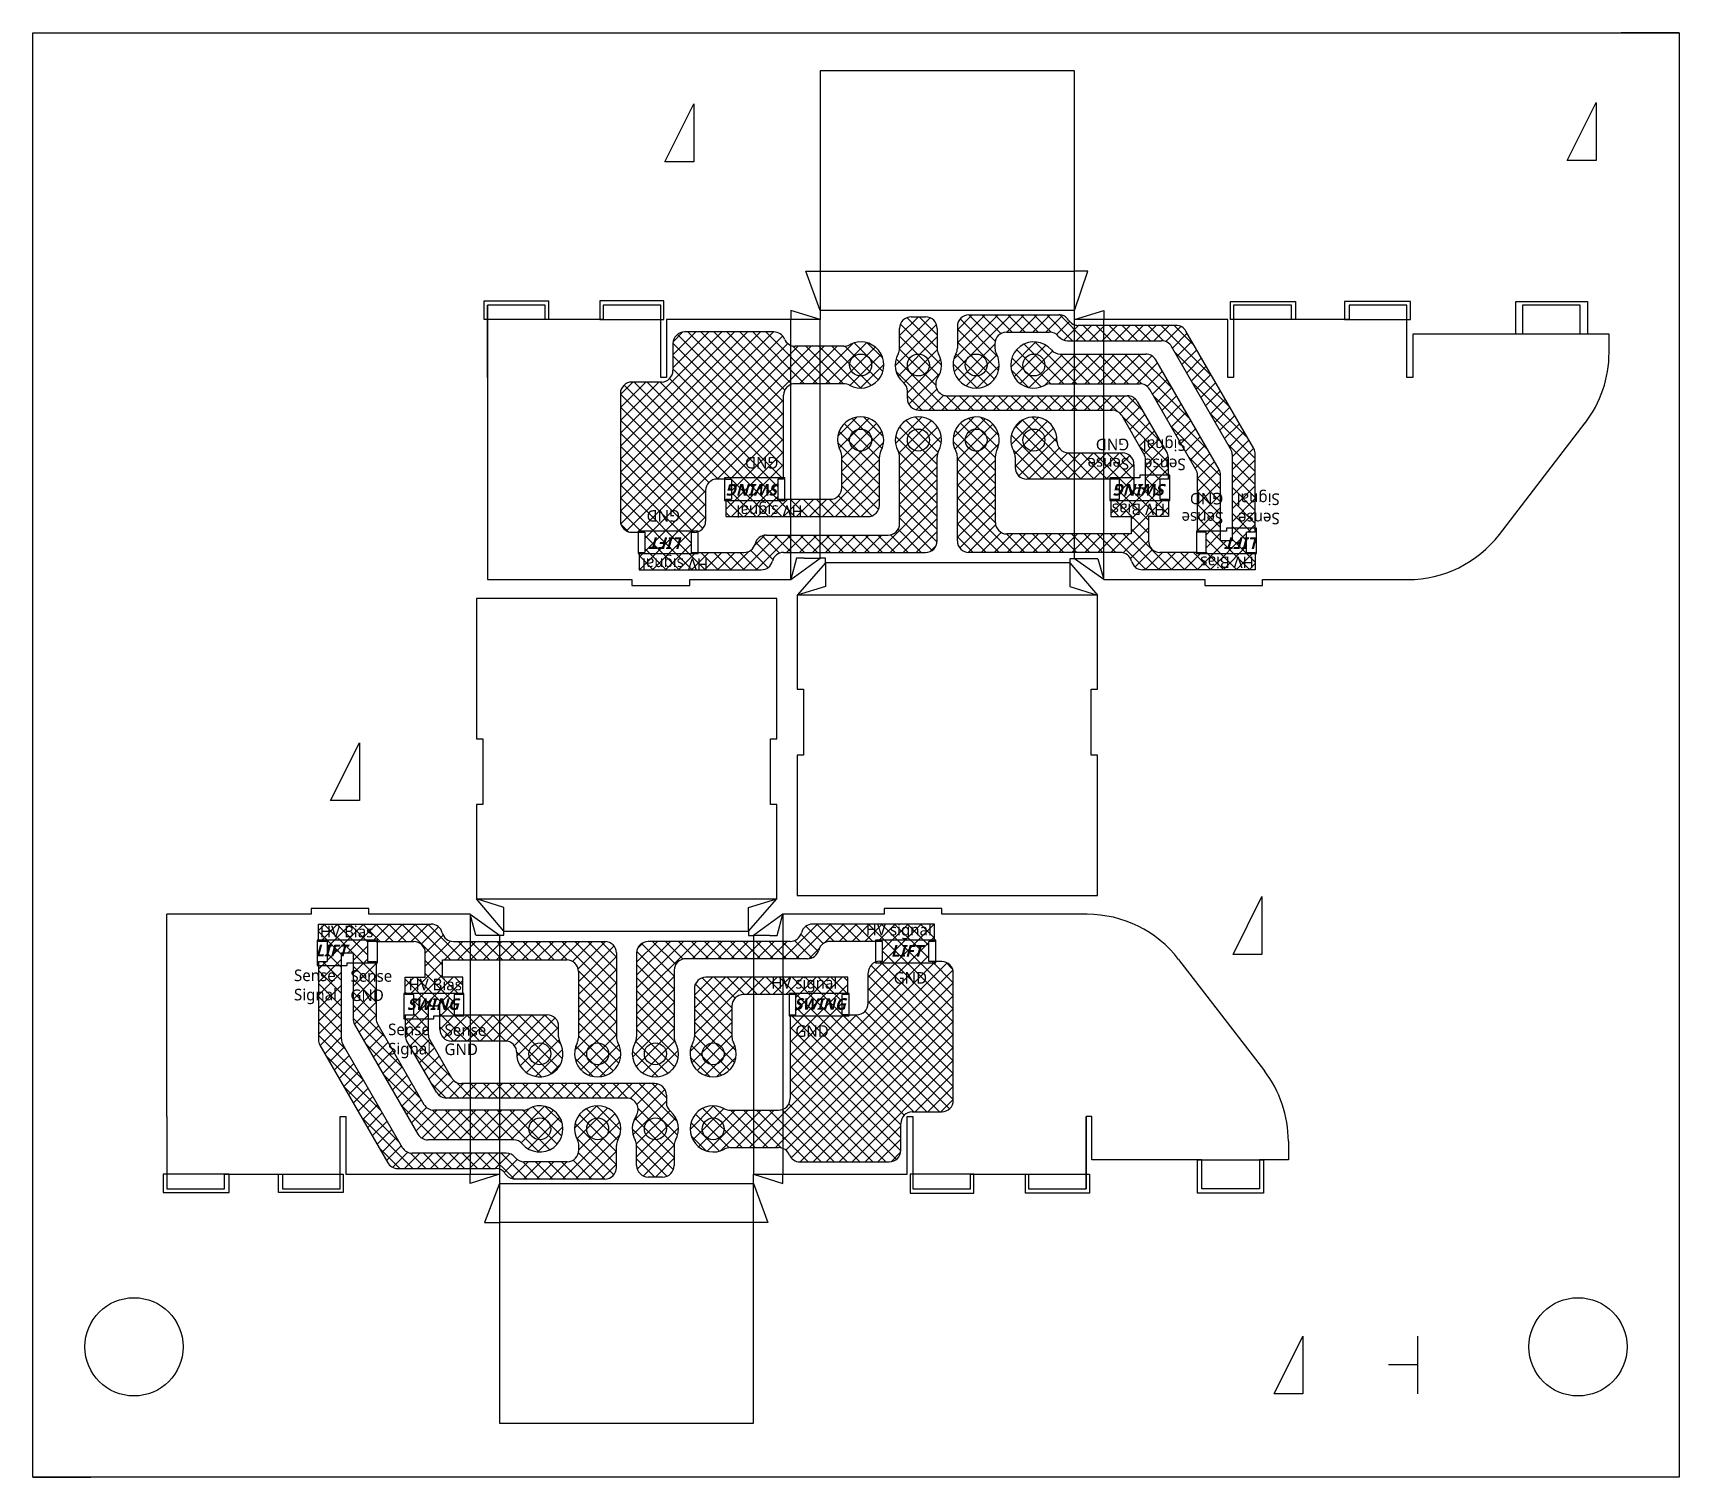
# Model space of a CAD drawing. Header units: millimetres. Extents: x 5.3 to 33.8, y 19.4 to 44.4.
import ezdxf

# ---------------------------------------------------------------- set-up
doc = ezdxf.new("R2010")
doc.units = ezdxf.units.MM
for name, color, linetype in [('Copper', 40, 'Continuous'), ('Copper_visual', 40, 'Continuous'), ('FR4', 50, 'Continuous'), ('FR4_Raster', 60, 'Continuous'), ('Labels', 20, 'Continuous'), ('Markers', 134, 'Continuous'), ('Outline', 74, 'Continuous'), ('Release', 10, 'Continuous')]:
    doc.layers.add(name, color=color, linetype=linetype)
doc.layers.get('0').off()

msp = doc.modelspace()

# ---------------------------------------------------------------- texts
at = {"layer": 'Labels', "char_height": 0.2, "attachment_point": 1, "rotation": 180}
for s, width, heights, insert in [('{\\fSegoe UI|b0|i0|c0|p34;Sense\\PGND}', 1.18386, [0.762], (24.314, 36.878)), ('{\\fSegoe UI|b0|i0|c0|p34;Sense\\PSignal}', 1.18386, [0.762], (25.292, 36.867)), ('{\\fSegoe UI|b0|i0|c0|p34;GND}', 1.30385, [0.454], (18.241, 36.895)), ('{\\fSegoe UI|b1|i1|c0|p34;SWING}', 1.30385, [0.454], (18.265, 36.427)), ('{\\fSegoe UI|b1|i1|c0|p34;SWING}', 1.30385, [0.454], (24.963, 36.428)), ('{\\fSegoe UI|b0|i0|c0|p34;Sense\\PSignal}', 1.18386, [0.762], (26.92, 35.93)), ('{\\fSegoe UI|b0|i0|c0|p34;HV signal}', 1.30385, [0.454], (18.659, 36.059)), ('{\\fSegoe UI|b0|i0|c0|p34;HV Bias}', 1.30385, [0.454], (24.938, 36.089)), ('{\\fSegoe UI|b0|i0|c0|p34;Sense\\PGND}', 1.18386, [0.762], (25.943, 35.941)), ('{\\fSegoe UI|b0|i0|c0|p34;GND}', 1.30385, [0.454], (16.537, 35.975)), ('{\\fSegoe UI|b1|i1|c0|p34;LIFT}', 1.30385, [0.454], (16.587, 35.505)), ('{\\fSegoe UI|b1|i1|c0|p34;LIFT}', 1.30385, [0.454], (26.549, 35.502)), ('{\\fSegoe UI|b0|i0|c0|p34;HV signal}', 1.30385, [0.454], (17.022, 35.14)), ('{\\fSegoe UI|b0|i0|c0|p34;HV Bias}', 1.30385, [0.454], (26.47, 35.172))]:
    msp.add_mtext_dynamic_manual_height_columns(s, width=width, gutter_width=5, heights=heights, dxfattribs=dict(at, insert=insert))
at = {"layer": 'Labels', "char_height": 0.2, "attachment_point": 1}
for s, width, heights, insert in [('{\\fSegoe UI|b0|i0|c0|p34;HV Bias}', 1.30385, [0.454], (10.304, 28.98)), ('{\\fSegoe UI|b0|i0|c0|p34;HV signal}', 1.30385, [0.454], (19.753, 29.012)), ('{\\fSegoe UI|b1|i1|c0|p34;LIFT}', 1.30385, [0.454], (10.226, 28.651)), ('{\\fSegoe UI|b1|i1|c0|p34;LIFT}', 1.30385, [0.454], (20.188, 28.647)), ('{\\fSegoe UI|b0|i0|c0|p34;Sense\\PSignal}', 1.18386, [0.762], (9.854, 28.222)), ('{\\fSegoe UI|b0|i0|c0|p34;Sense\\PGND}', 1.18386, [0.762], (10.831, 28.211)), ('{\\fSegoe UI|b0|i0|c0|p34;HV Bias}', 1.30385, [0.454], (11.837, 28.063)), ('{\\fSegoe UI|b0|i0|c0|p34;HV signal}', 1.30385, [0.454], (18.116, 28.093)), ('{\\fSegoe UI|b0|i0|c0|p34;GND}', 1.30385, [0.454], (20.237, 28.177)), ('{\\fSegoe UI|b1|i1|c0|p34;SWING}', 1.30385, [0.454], (11.811, 27.724)), ('{\\fSegoe UI|b1|i1|c0|p34;SWING}', 1.30385, [0.454], (18.51, 27.726)), ('{\\fSegoe UI|b0|i0|c0|p34;Sense\\PSignal}', 1.18386, [0.762], (11.483, 27.286)), ('{\\fSegoe UI|b0|i0|c0|p34;Sense\\PGND}', 1.18386, [0.762], (12.46, 27.275)), ('{\\fSegoe UI|b0|i0|c0|p34;GND}', 1.30385, [0.454], (18.534, 27.258))]:
    msp.add_mtext_dynamic_manual_height_columns(s, width=width, gutter_width=5, heights=heights, dxfattribs=dict(at, insert=insert))

# ---------------------------------------------------------------- blocks, each defined once
blk = doc.blocks.new('*U1')
blk.add_circle((0, 0), 0.175)
blk = doc.blocks.new('*U2')
at = {"color": 0, "linetype": 'ByBlock', "lineweight": -2, "transparency": 16777216}
for p in [(0, 0), (1, 0), (2, 0), (3, 0), (0, -1.3), (1, -1.3), (2, -1.3), (3, -1.3)]:
    blk.add_blockref('*U1', p, dxfattribs=at)
blk = doc.blocks.new('*U38')
blk.add_circle((0, 0), 0.175)
blk = doc.blocks.new('*U39')
at = {"color": 0, "linetype": 'ByBlock', "lineweight": -2, "transparency": 16777216}
for p in [(0, 0), (1, 0), (2, 0), (3, 0), (0, -1.3), (1, -1.3), (2, -1.3), (3, -1.3)]:
    blk.add_blockref('*U38', p, dxfattribs=at)

# ---------------------------------------------------------------- hatches: boundary and pattern name
at = {"layer": 'Copper_visual'}
h = msp.add_hatch(dxfattribs=at)
h.set_pattern_fill('ANSI37', color=256, scale=0.05, angle=180)
h.set_pattern_definition([(225, (39.75326, 64.22308), (0.1122532, -0.1122532), []), (315, (39.75326, 64.22308), (0.1122532, 0.1122532), [])])
h.paths.add_polyline_path([(25.897, 35.643), (25.897, 35.793), (25.897, 36.193), (25.897, 36.779, 0.131652), (25.87, 36.879), (24.774, 38.778, 0.267949), (24.601, 38.878), (23.12, 38.878, -0.219217), (22.968, 38.948, 2.106313), (22.857, 38.338, -0.127017), (22.954, 38.363), (24.498, 38.363, -0.267949), (24.672, 38.263), (25.47, 36.879, -0.131652), (25.497, 36.779), (25.497, 36.193), (25.497, 35.793), (25.647, 35.793), (25.647, 35.443), (25.497, 35.443), (24.847, 35.443, -0.414214), (24.647, 35.643), (24.647, 36.063), (24.997, 36.063), (24.997, 36.363), (24.847, 36.363), (24.847, 36.713), (24.997, 36.713), (24.997, 37.059, 0.131652), (24.97, 37.159), (24.453, 38.055, 0.267949), (24.28, 38.155), (21.163, 38.155, -0.59927), (20.996, 38.466, 0.280555), (21.014, 38.882, -0.127017), (20.989, 38.978), (20.989, 39.321, 0.414214), (20.789, 39.521), (20.539, 39.521, 0.414214), (20.339, 39.321), (20.339, 38.978, -0.127017), (20.314, 38.882, 0.35615), (20.404, 38.384, -0.219217), (20.474, 38.232), (20.474, 38.105, 0.414214), (20.674, 37.905), (24.018, 37.905, -0.267949), (24.191, 37.805), (24.57, 37.149, -0.131652), (24.596, 37.049), (24.596, 36.562), (24.396, 36.562), (24.396, 36.967, 0.414214), (24.196, 37.167), (23.263, 37.167, -0.424322), (23.063, 37.374, 1.314179), (22.314, 37.194, -0.127017), (22.339, 37.097), (22.339, 36.913, 0.414214), (22.539, 36.713), (24.147, 36.713), (24.147, 36.363), (23.997, 36.363), (23.997, 36.063), (24.347, 36.063), (24.347, 35.763), (22.197, 35.763, -0.414214), (21.997, 35.963), (21.997, 37.114, -0.119242), (22.019, 37.205, 1.66683), (21.314, 37.194, -0.127017), (21.339, 37.097), (21.339, 35.643, 0.414214), (21.539, 35.443), (24.16, 35.443, -0.341999), (24.354, 35.293, 0.341999), (24.547, 35.143), (26.497, 35.143), (26.497, 35.443), (26.347, 35.443), (26.347, 35.793), (26.497, 35.793), (26.497, 36.193), (26.497, 37.141, 0.131652), (26.47, 37.241), (25.297, 39.273, 0.267949), (25.124, 39.373), (23.432, 39.373, -0.255176), (23.263, 39.465, 0.255176), (23.095, 39.557), (21.539, 39.557, 0.414214), (21.339, 39.357), (21.339, 38.978, -0.127017), (21.314, 38.882, 1.69614), (22.014, 38.882, -0.127017), (21.989, 38.978), (21.989, 39.057, -0.414214), (22.189, 39.257), (22.936, 39.257, -0.226183), (23.092, 39.182, 0.226183), (23.247, 39.108), (24.874, 39.108, -0.267949), (25.047, 39.008), (26.07, 37.236, -0.131652), (26.097, 37.136), (26.097, 35.793), (26.097, 35.643)])
h.paths.add_polyline_path([(20.339, 35.943, -0.414214), (20.139, 35.743), (18.03, 35.743, 0.341999), (17.836, 35.593, -0.341999), (17.643, 35.443), (16.83, 35.443), (16.73, 35.443), (16.73, 35.787), (16.78, 35.787, 0.414214), (16.98, 35.987), (16.98, 36.513, -0.414214), (17.18, 36.713), (17.33, 36.713), (17.43, 36.713), (17.43, 36.363), (17.33, 36.363), (17.33, 36.063), (19.789, 36.063, 0.414214), (19.989, 36.263), (19.989, 37.097, -0.127017), (20.014, 37.194, 1.69614), (19.314, 37.194, -0.127017), (19.339, 37.097), (19.339, 36.563, -0.414214), (19.139, 36.363), (18.33, 36.363), (18.23, 36.363), (18.23, 36.713), (18.33, 36.713), (18.33, 38.163, -0.414214), (18.53, 38.363), (19.373, 38.363, -0.127017), (19.47, 38.338, 1.69614), (19.47, 39.038, -0.127017), (19.373, 39.013), (18.53, 39.013, -0.30259), (18.345, 39.136, 0.30259), (18.161, 39.259), (16.615, 39.259, 0.414214), (16.415, 39.059), (16.415, 38.593, -0.414214), (16.215, 38.393), (15.705, 38.393, 0.414214), (15.505, 38.193), (15.505, 35.992, 0.414214), (15.705, 35.792), (15.93, 35.792), (15.93, 35.443), (15.83, 35.443), (15.83, 35.143), (17.943, 35.143, 0.341999), (18.136, 35.293, -0.341999), (18.33, 35.443), (20.789, 35.443, 0.414214), (20.989, 35.643), (20.989, 37.097, -0.127017), (21.014, 37.194, 1.69614), (20.314, 37.194, -0.127017), (20.339, 37.097)])
h = msp.add_hatch(dxfattribs=at)
h.set_pattern_fill('ANSI37', color=256, scale=0.05)
h.set_pattern_definition([(45, (-2.9789, -0.07079), (-0.1122532, 0.1122532), []), (135, (-2.9789, -0.07079), (-0.1122532, -0.1122532), [])])
h.paths.add_polyline_path([(10.877, 28.509), (10.877, 28.359), (10.877, 27.959), (10.877, 27.373, 0.131652), (10.904, 27.273), (12, 25.374, 0.267949), (12.173, 25.274), (13.655, 25.274, -0.219217), (13.807, 25.204, 2.106313), (13.917, 25.814, -0.127017), (13.82, 25.789), (12.276, 25.789, -0.267949), (12.103, 25.889), (11.304, 27.273, -0.131652), (11.277, 27.373), (11.277, 27.959), (11.277, 28.359), (11.127, 28.359), (11.127, 28.709), (11.277, 28.709), (11.927, 28.709, -0.414214), (12.127, 28.509), (12.127, 28.089), (11.777, 28.089), (11.777, 27.789), (11.927, 27.789), (11.927, 27.439), (11.777, 27.439), (11.777, 27.093, 0.131652), (11.804, 26.993), (12.321, 26.098, 0.267949), (12.494, 25.998), (15.612, 25.998, -0.59927), (15.778, 25.687, 0.280555), (15.761, 25.271, -0.127017), (15.786, 25.174), (15.786, 24.831, 0.414214), (15.986, 24.631), (16.236, 24.631, 0.414214), (16.436, 24.831), (16.436, 25.174, -0.127017), (16.461, 25.271, 0.35615), (16.371, 25.768, -0.219217), (16.301, 25.92), (16.301, 26.048, 0.414214), (16.101, 26.248), (12.757, 26.248, -0.267949), (12.583, 26.348), (12.205, 27.003, -0.131652), (12.178, 27.103), (12.178, 27.591), (12.378, 27.591), (12.378, 27.185, 0.414214), (12.578, 26.985), (13.511, 26.985, -0.424322), (13.711, 26.778, 1.314179), (14.461, 26.958, -0.127017), (14.436, 27.055), (14.436, 27.239, 0.414214), (14.236, 27.439), (12.627, 27.439), (12.627, 27.789), (12.777, 27.789), (12.777, 28.089), (12.427, 28.089), (12.427, 28.389), (14.577, 28.389, -0.414214), (14.777, 28.189), (14.777, 27.039, -0.119242), (14.755, 26.947, 1.66683), (15.461, 26.958, -0.127017), (15.436, 27.055), (15.436, 28.509, 0.414214), (15.236, 28.709), (12.614, 28.709, -0.341999), (12.421, 28.859, 0.341999), (12.227, 29.009), (10.277, 29.009), (10.277, 28.709), (10.427, 28.709), (10.427, 28.359), (10.277, 28.359), (10.277, 27.959), (10.277, 27.011, 0.131652), (10.304, 26.911), (11.477, 24.879, 0.267949), (11.65, 24.779), (13.343, 24.779, -0.255176), (13.511, 24.688, 0.255176), (13.679, 24.596), (15.236, 24.596, 0.414214), (15.436, 24.796), (15.436, 25.174, -0.127017), (15.461, 25.271, 1.69614), (14.761, 25.271, -0.127017), (14.786, 25.174), (14.786, 25.096, -0.414214), (14.586, 24.896), (13.838, 24.896, -0.226183), (13.683, 24.97, 0.226183), (13.527, 25.044), (11.9, 25.044, -0.267949), (11.727, 25.144), (10.704, 26.916, -0.131652), (10.677, 27.016), (10.677, 28.359), (10.677, 28.509)])
h.paths.add_polyline_path([(16.436, 28.209, -0.414214), (16.636, 28.409), (18.744, 28.409, 0.341999), (18.938, 28.559, -0.341999), (19.132, 28.709), (19.944, 28.709), (20.044, 28.709), (20.044, 28.365), (19.994, 28.365, 0.414214), (19.794, 28.165), (19.794, 27.639, -0.414214), (19.594, 27.439), (19.444, 27.439), (19.344, 27.439), (19.344, 27.789), (19.444, 27.789), (19.444, 28.089), (16.986, 28.089, 0.414214), (16.786, 27.889), (16.786, 27.055, -0.127017), (16.761, 26.958, 1.69614), (17.461, 26.958, -0.127017), (17.436, 27.055), (17.436, 27.589, -0.414214), (17.636, 27.789), (18.444, 27.789), (18.544, 27.789), (18.544, 27.439), (18.444, 27.439), (18.444, 25.989, -0.414214), (18.244, 25.789), (17.401, 25.789, -0.127017), (17.304, 25.814, 1.69614), (17.304, 25.114, -0.127017), (17.401, 25.139), (18.244, 25.139, -0.30259), (18.429, 25.016, 0.30259), (18.614, 24.893), (20.159, 24.893, 0.414214), (20.359, 25.093), (20.359, 25.559, -0.414214), (20.559, 25.759), (21.069, 25.759, 0.414214), (21.269, 25.959), (21.269, 28.16, 0.414214), (21.069, 28.36), (20.844, 28.36), (20.844, 28.709), (20.944, 28.709), (20.944, 29.009), (18.832, 29.009, 0.341999), (18.638, 28.859, -0.341999), (18.444, 28.709), (15.986, 28.709, 0.414214), (15.786, 28.509), (15.786, 27.055, -0.127017), (15.761, 26.958, 1.69614), (16.461, 26.958, -0.127017), (16.436, 27.055)])

# ---------------------------------------------------------------- linework, layer by layer
at = {"layer": 'Copper'}
for p, q in [((33.834, 44.436), (32.834, 44.436)), ((33.834, 44.436), (33.834, 43.436)), ((20.539, 39.521), (20.789, 39.521)), ((21.339, 39.357), (21.339, 38.978)), ((21.539, 39.557), (23.095, 39.557)), ((25.124, 39.373), (23.432, 39.373)), ((16.415, 39.059), (16.415, 38.593)), ((18.161, 39.259), (16.615, 39.259)), ((20.339, 38.978), (20.339, 39.321)), ((20.989, 39.321), (20.989, 38.978)), ((21.989, 39.057), (21.989, 38.978)), ((22.189, 39.257), (22.936, 39.257)), ((23.247, 39.108), (24.874, 39.108)), ((26.47, 37.241), (25.297, 39.273)), ((19.373, 39.013), (18.53, 39.013)), ((23.12, 38.878), (24.601, 38.878)), ((25.87, 36.879), (24.774, 38.778)), ((26.07, 37.236), (25.047, 39.008)), ((15.505, 38.193), (15.505, 35.992)), ((16.215, 38.393), (15.705, 38.393)), ((19.373, 38.363), (18.53, 38.363)), ((20.474, 38.105), (20.474, 38.232)), ((22.954, 38.363), (24.498, 38.363)), ((25.47, 36.879), (24.672, 38.263)), ((18.33, 36.713), (18.33, 38.163)), ((21.163, 38.155), (24.28, 38.155)), ((24.453, 38.055), (24.97, 37.159)), ((20.674, 37.905), (24.018, 37.905)), ((24.57, 37.149), (24.191, 37.805)), ((19.339, 36.563), (19.339, 37.097)), ((19.989, 36.263), (19.989, 37.097)), ((20.339, 35.943), (20.339, 37.097)), ((20.989, 35.643), (20.989, 37.097)), ((21.339, 35.643), (21.339, 37.097)), ((21.997, 35.963), (21.997, 37.114)), ((22.339, 37.097), (22.339, 36.913)), ((23.263, 37.167), (24.196, 37.167)), ((24.997, 36.713), (24.997, 37.059)), ((26.097, 37.136), (26.097, 35.793)), ((26.497, 36.193), (26.497, 37.141)), ((24.396, 36.967), (24.396, 36.562)), ((24.596, 36.562), (24.596, 37.049)), ((25.497, 36.193), (25.497, 36.779)), ((25.897, 36.193), (25.897, 36.779)), ((16.98, 36.513), (16.98, 35.987)), ((17.33, 36.713), (17.18, 36.713)), ((17.33, 36.713), (17.43, 36.713)), ((17.43, 36.713), (17.43, 36.363)), ((18.33, 36.713), (18.23, 36.713)), ((18.23, 36.713), (18.23, 36.363)), ((24.147, 36.363), (24.147, 36.713)), ((24.396, 36.562), (24.596, 36.562)), ((24.847, 36.713), (24.847, 36.363)), ((17.33, 36.363), (17.33, 36.063)), ((18.33, 36.363), (19.139, 36.363)), ((23.997, 36.363), (23.997, 36.063)), ((24.997, 36.363), (24.997, 36.063)), ((17.33, 36.063), (19.789, 36.063)), ((23.997, 36.063), (24.347, 36.063)), ((24.347, 36.063), (24.347, 35.763)), ((24.997, 36.063), (24.647, 36.063)), ((24.647, 36.063), (24.647, 35.643)), ((25.497, 35.793), (25.497, 36.193)), ((25.897, 35.793), (25.897, 36.193)), ((26.497, 35.793), (26.497, 36.193)), ((15.705, 35.792), (15.93, 35.792)), ((15.93, 35.792), (15.93, 35.443)), ((16.78, 35.787), (16.73, 35.787)), ((16.73, 35.787), (16.73, 35.443)), ((18.03, 35.743), (20.139, 35.743)), ((24.347, 35.763), (22.197, 35.763)), ((25.647, 35.443), (25.647, 35.793)), ((25.897, 35.643), (25.897, 35.793)), ((26.097, 35.643), (25.897, 35.643)), ((26.097, 35.793), (26.097, 35.643)), ((26.347, 35.443), (26.347, 35.793)), ((15.83, 35.443), (15.83, 35.143)), ((16.83, 35.443), (17.643, 35.443)), ((18.33, 35.443), (20.789, 35.443)), ((24.16, 35.443), (21.539, 35.443)), ((25.497, 35.443), (24.847, 35.443)), ((26.497, 35.443), (26.497, 35.143)), ((15.83, 35.143), (17.943, 35.143)), ((26.497, 35.143), (24.547, 35.143)), ((10.277, 28.709), (10.277, 29.009)), ((10.277, 29.009), (12.227, 29.009)), ((20.944, 29.009), (18.832, 29.009)), ((20.944, 28.709), (20.944, 29.009)), ((10.427, 28.709), (10.427, 28.359)), ((10.677, 28.359), (10.677, 28.509)), ((10.677, 28.509), (10.877, 28.509)), ((10.877, 28.509), (10.877, 28.359)), ((11.127, 28.709), (11.127, 28.359)), ((11.277, 28.709), (11.927, 28.709)), ((12.127, 28.089), (12.127, 28.509)), ((12.614, 28.709), (15.236, 28.709)), ((15.436, 28.509), (15.436, 27.055)), ((15.786, 28.509), (15.786, 27.055)), ((18.444, 28.709), (15.986, 28.709)), ((19.944, 28.709), (19.132, 28.709)), ((20.044, 28.365), (20.044, 28.709)), ((20.844, 28.36), (20.844, 28.709)), ((10.277, 28.359), (10.277, 27.959)), ((10.677, 27.016), (10.677, 28.359)), ((10.877, 28.359), (10.877, 27.959)), ((11.277, 28.359), (11.277, 27.959)), ((12.427, 28.089), (12.427, 28.389)), ((12.427, 28.389), (14.577, 28.389)), ((18.744, 28.409), (16.636, 28.409)), ((19.994, 28.365), (20.044, 28.365)), ((21.069, 28.36), (20.844, 28.36)), ((10.277, 27.959), (10.277, 27.011)), ((10.877, 27.959), (10.877, 27.373)), ((11.277, 27.959), (11.277, 27.373)), ((11.777, 27.789), (11.777, 28.089)), ((11.777, 28.089), (12.127, 28.089)), ((12.777, 28.089), (12.427, 28.089)), ((12.777, 27.789), (12.777, 28.089)), ((14.777, 28.189), (14.777, 27.039)), ((16.436, 28.209), (16.436, 27.055)), ((19.444, 28.089), (16.986, 28.089)), ((19.444, 27.789), (19.444, 28.089)), ((19.794, 27.639), (19.794, 28.165)), ((21.269, 25.959), (21.269, 28.16)), ((11.927, 27.439), (11.927, 27.789)), ((12.627, 27.789), (12.627, 27.439)), ((16.786, 27.889), (16.786, 27.055)), ((18.444, 27.789), (17.636, 27.789)), ((18.544, 27.439), (18.544, 27.789)), ((19.344, 27.439), (19.344, 27.789)), ((11.777, 27.439), (11.777, 27.093)), ((12.378, 27.591), (12.178, 27.591)), ((12.178, 27.591), (12.178, 27.103)), ((12.378, 27.185), (12.378, 27.591)), ((17.436, 27.589), (17.436, 27.055)), ((18.444, 27.439), (18.444, 25.989)), ((18.444, 27.439), (18.544, 27.439)), ((19.444, 27.439), (19.344, 27.439)), ((19.444, 27.439), (19.594, 27.439)), ((10.904, 27.273), (12, 25.374)), ((11.304, 27.273), (12.103, 25.889)), ((14.436, 27.055), (14.436, 27.239)), ((10.304, 26.911), (11.477, 24.879)), ((10.704, 26.916), (11.727, 25.144)), ((12.321, 26.098), (11.804, 26.993)), ((12.205, 27.003), (12.583, 26.348)), ((13.511, 26.985), (12.578, 26.985)), ((16.101, 26.248), (12.757, 26.248)), ((15.612, 25.998), (12.494, 25.998)), ((16.301, 26.048), (16.301, 25.92)), ((13.82, 25.789), (12.276, 25.789)), ((17.401, 25.789), (18.244, 25.789)), ((20.559, 25.759), (21.069, 25.759)), ((20.359, 25.093), (20.359, 25.559)), ((13.655, 25.274), (12.173, 25.274)), ((14.786, 25.096), (14.786, 25.174)), ((15.436, 24.796), (15.436, 25.174)), ((15.786, 24.831), (15.786, 25.174)), ((16.436, 25.174), (16.436, 24.831)), ((17.401, 25.139), (18.244, 25.139)), ((13.527, 25.044), (11.9, 25.044)), ((14.586, 24.896), (13.838, 24.896)), ((18.614, 24.893), (20.159, 24.893)), ((11.65, 24.779), (13.343, 24.779)), ((15.236, 24.596), (13.679, 24.596)), ((16.236, 24.631), (15.986, 24.631)), ((5.334, 19.437), (5.334, 20.437)), ((5.334, 19.437), (6.334, 19.437))]:
    msp.add_line(p, q, dxfattribs=at)
at = {"layer": 'Copper', "linetype": 'Continuous', "lineweight": 25}
for p, q in [((24.147, 36.713), (22.539, 36.713)), ((24.997, 36.713), (24.847, 36.713)), ((17.33, 36.363), (17.43, 36.363)), ((18.23, 36.363), (18.33, 36.363)), ((23.997, 36.363), (24.147, 36.363)), ((24.847, 36.363), (24.997, 36.363)), ((25.647, 35.793), (25.497, 35.793)), ((26.497, 35.793), (26.347, 35.793)), ((15.83, 35.443), (15.93, 35.443)), ((16.73, 35.443), (16.83, 35.443)), ((25.497, 35.443), (25.647, 35.443)), ((26.347, 35.443), (26.497, 35.443)), ((10.427, 28.709), (10.277, 28.709)), ((11.277, 28.709), (11.127, 28.709)), ((20.044, 28.709), (19.944, 28.709)), ((20.944, 28.709), (20.844, 28.709)), ((10.277, 28.359), (10.427, 28.359)), ((11.127, 28.359), (11.277, 28.359)), ((11.927, 27.789), (11.777, 27.789)), ((12.777, 27.789), (12.627, 27.789)), ((18.544, 27.789), (18.444, 27.789)), ((19.444, 27.789), (19.344, 27.789)), ((11.777, 27.439), (11.927, 27.439)), ((12.627, 27.439), (14.236, 27.439))]:
    msp.add_line(p, q, dxfattribs=at)
at = {"layer": 'Copper'}
for centre, radius, start, end in [((20.539, 39.321), 0.2, 90, 180), ((20.789, 39.321), 0.2, 0, 90), ((21.539, 39.357), 0.2, 90, 180), ((23.095, 39.357), 0.2, 32.7398, 90), ((23.432, 39.573), 0.2, 212.7398, 270), ((25.124, 39.173), 0.2, 30, 90), ((16.615, 39.059), 0.2, 90, 180), ((18.161, 39.059), 0.2, 22.6588, 90), ((18.53, 39.213), 0.2, 202.6588, 270), ((19.664, 38.688), 0.4, 241.045, 118.955), ((22.189, 39.057), 0.2, 90, 180), ((22.664, 38.688), 0.4, 40.5416, 298.955), ((22.936, 39.057), 0.2, 39.0206, 90), ((23.247, 39.308), 0.2, 219.0206, 270), ((24.874, 38.908), 0.2, 30, 90), ((19.373, 39.213), 0.2, 270, 298.955), ((20.664, 38.688), 0.4, 151.045, 229.4584), ((20.139, 38.978), 0.2, 331.045, 0), ((21.189, 38.978), 0.2, 180, 208.955), ((20.664, 38.688), 0.4, 326.2681, 28.955), ((21.664, 38.688), 0.4, 151.045, 28.955), ((21.139, 38.978), 0.2, 331.045, 0), ((22.189, 38.978), 0.2, 180, 208.955), ((23.12, 39.078), 0.2, 220.5416, 270), ((24.601, 38.678), 0.2, 30, 90), ((16.215, 38.593), 0.2, 270, 0), ((15.705, 38.193), 0.2, 90, 180), ((18.53, 38.163), 0.2, 90, 180), ((19.373, 38.163), 0.2, 61.045, 90), ((20.274, 38.232), 0.2, 0, 49.4584), ((21.163, 38.355), 0.2, 146.2681, 270), ((22.954, 38.163), 0.2, 90, 118.955), ((24.498, 38.163), 0.2, 30, 90), ((20.674, 38.105), 0.2, 180, 270), ((24.28, 37.955), 0.2, 30, 90), ((19.664, 37.388), 0.4, 331.045, 208.955), ((20.664, 37.388), 0.4, 331.045, 208.955), ((21.664, 37.388), 0.4, 332.8001, 208.955), ((22.664, 37.388), 0.4, 358.0296, 208.955), ((24.018, 37.705), 0.2, 30, 90), ((23.263, 37.367), 0.2, 178.0296, 270), ((19.139, 37.097), 0.2, 0, 28.955), ((20.189, 37.097), 0.2, 151.045, 180), ((20.139, 37.097), 0.2, 0, 28.955), ((21.189, 37.097), 0.2, 151.045, 180), ((21.139, 37.097), 0.2, 0, 28.955), ((22.197, 37.114), 0.2, 152.8001, 180), ((22.139, 37.097), 0.2, 0, 28.955), ((24.196, 36.967), 0.2, 0, 90), ((24.396, 37.049), 0.2, 0, 30), ((24.797, 37.059), 0.2, 0, 30), ((25.897, 37.136), 0.2, 0, 30), ((26.297, 37.141), 0.2, 0, 30), ((22.539, 36.913), 0.2, 180, 270), ((25.297, 36.779), 0.2, 0, 30), ((25.697, 36.779), 0.2, 0, 30), ((17.18, 36.513), 0.2, 90, 180), ((19.139, 36.563), 0.2, 270, 0), ((19.789, 36.263), 0.2, 270, 0), ((15.705, 35.992), 0.2, 180, 270), ((16.78, 35.987), 0.2, 270, 360), ((20.139, 35.943), 0.2, 270, 0), ((22.197, 35.963), 0.2, 180, 270), ((18.03, 35.543), 0.2, 90, 165.5225), ((20.789, 35.643), 0.2, 270, 0), ((21.539, 35.643), 0.2, 180, 270), ((24.847, 35.643), 0.2, 180, 270), ((17.643, 35.643), 0.2, 270, 345.5225), ((18.33, 35.243), 0.2, 90, 165.5225), ((24.16, 35.243), 0.2, 14.4775, 90), ((17.943, 35.343), 0.2, 270, 345.5225), ((24.547, 35.343), 0.2, 194.4775, 270), ((12.227, 28.809), 0.2, 14.4775, 90), ((12.614, 28.909), 0.2, 194.4775, 270), ((18.444, 28.909), 0.2, 270, 345.5225), ((18.832, 28.809), 0.2, 90, 165.5225), ((11.927, 28.509), 0.2, 0, 90), ((15.236, 28.509), 0.2, 0, 90), ((15.986, 28.509), 0.2, 90, 180), ((18.744, 28.609), 0.2, 270, 345.5225), ((19.132, 28.509), 0.2, 90, 165.5225), ((14.577, 28.189), 0.2, 0, 90), ((16.636, 28.209), 0.2, 90, 180), ((19.994, 28.165), 0.2, 90, 180), ((21.069, 28.16), 0.2, 0, 90), ((16.986, 27.889), 0.2, 90, 180), ((17.636, 27.589), 0.2, 90, 180), ((11.077, 27.373), 0.2, 180, 210), ((11.477, 27.373), 0.2, 180, 210), ((14.236, 27.239), 0.2, 0, 90), ((19.594, 27.639), 0.2, 270, 360), ((11.977, 27.093), 0.2, 180, 210), ((12.378, 27.103), 0.2, 180, 210), ((12.578, 27.185), 0.2, 180, 270), ((10.477, 27.011), 0.2, 180, 210), ((10.877, 27.016), 0.2, 180, 210), ((13.511, 26.785), 0.2, 358.0296, 90), ((14.111, 26.764), 0.4, 178.0296, 28.955), ((14.636, 27.055), 0.2, 180, 208.955), ((15.111, 26.764), 0.4, 152.8001, 28.955), ((14.577, 27.039), 0.2, 332.8001, 0), ((15.636, 27.055), 0.2, 180, 208.955), ((16.111, 26.764), 0.4, 151.045, 28.955), ((15.586, 27.055), 0.2, 331.045, 0), ((16.636, 27.055), 0.2, 180, 208.955), ((17.111, 26.764), 0.4, 151.045, 28.955), ((16.586, 27.055), 0.2, 331.045, 0), ((17.636, 27.055), 0.2, 180, 208.955), ((12.757, 26.448), 0.2, 210, 270), ((16.101, 26.048), 0.2, 0, 90), ((12.494, 26.198), 0.2, 210, 270), ((15.612, 25.798), 0.2, 326.2681, 90), ((18.244, 25.989), 0.2, 270, 0), ((21.069, 25.959), 0.2, 270, 0), ((12.276, 25.989), 0.2, 210, 270), ((14.111, 25.464), 0.4, 220.5416, 118.955), ((13.82, 25.989), 0.2, 270, 298.955), ((15.111, 25.464), 0.4, 331.045, 208.955), ((16.111, 25.464), 0.4, 146.2681, 208.955), ((16.501, 25.92), 0.2, 180, 229.4584), ((16.111, 25.464), 0.4, 331.045, 49.4584), ((17.111, 25.464), 0.4, 61.045, 298.955), ((17.401, 25.989), 0.2, 241.045, 270), ((20.559, 25.559), 0.2, 90, 180), ((12.173, 25.474), 0.2, 210, 270), ((11.9, 25.244), 0.2, 210, 270), ((13.655, 25.074), 0.2, 40.5416, 90), ((14.586, 25.096), 0.2, 270, 0), ((14.586, 25.174), 0.2, 0, 28.955), ((15.636, 25.174), 0.2, 151.045, 180), ((15.586, 25.174), 0.2, 360, 28.955), ((16.636, 25.174), 0.2, 151.045, 180), ((17.401, 24.939), 0.2, 90, 118.955), ((18.244, 24.939), 0.2, 22.6588, 90), ((20.159, 25.093), 0.2, 270, 0), ((11.65, 24.979), 0.2, 210, 270), ((13.527, 24.844), 0.2, 39.0206, 90), ((13.838, 25.096), 0.2, 219.0206, 270), ((15.236, 24.796), 0.2, 270, 0), ((15.986, 24.831), 0.2, 180, 270), ((16.236, 24.831), 0.2, 270, 0), ((18.614, 25.093), 0.2, 202.6588, 270), ((13.343, 24.579), 0.2, 32.7398, 90), ((13.679, 24.796), 0.2, 212.7398, 270)]:
    msp.add_arc(centre, radius, start, end, dxfattribs=at)
at = {"layer": 'Copper_visual'}
for p, q in [((20.539, 39.521), (20.789, 39.521)), ((21.339, 39.357), (21.339, 38.978)), ((21.539, 39.557), (23.095, 39.557)), ((25.124, 39.373), (23.432, 39.373)), ((16.415, 39.059), (16.415, 38.593)), ((18.161, 39.259), (16.615, 39.259)), ((20.339, 38.978), (20.339, 39.321)), ((20.989, 39.321), (20.989, 38.978)), ((21.989, 39.057), (21.989, 38.978)), ((22.189, 39.257), (22.936, 39.257)), ((23.247, 39.108), (24.874, 39.108)), ((26.47, 37.241), (25.297, 39.273)), ((19.373, 39.013), (18.53, 39.013)), ((23.12, 38.878), (24.601, 38.878)), ((25.87, 36.879), (24.774, 38.778)), ((26.07, 37.236), (25.047, 39.008)), ((15.505, 38.193), (15.505, 35.992)), ((16.215, 38.393), (15.705, 38.393)), ((19.373, 38.363), (18.53, 38.363)), ((20.474, 38.105), (20.474, 38.232)), ((22.954, 38.363), (24.498, 38.363)), ((25.47, 36.879), (24.672, 38.263)), ((18.33, 36.713), (18.33, 38.163)), ((21.163, 38.155), (24.28, 38.155)), ((24.453, 38.055), (24.97, 37.159)), ((20.674, 37.905), (24.018, 37.905)), ((24.57, 37.149), (24.191, 37.805)), ((19.339, 36.563), (19.339, 37.097)), ((19.989, 36.263), (19.989, 37.097)), ((20.339, 35.943), (20.339, 37.097)), ((20.989, 35.643), (20.989, 37.097)), ((21.339, 35.643), (21.339, 37.097)), ((21.997, 35.963), (21.997, 37.114)), ((22.339, 37.097), (22.339, 36.913)), ((23.263, 37.167), (24.196, 37.167)), ((24.997, 36.713), (24.997, 37.059)), ((26.097, 37.136), (26.097, 35.793)), ((26.497, 36.193), (26.497, 37.141)), ((24.396, 36.967), (24.396, 36.562)), ((24.596, 36.562), (24.596, 37.049)), ((25.497, 36.193), (25.497, 36.779)), ((25.897, 36.193), (25.897, 36.779)), ((16.98, 36.513), (16.98, 35.987)), ((17.33, 36.713), (17.18, 36.713)), ((17.33, 36.713), (17.43, 36.713)), ((17.43, 36.713), (17.43, 36.363)), ((18.33, 36.713), (18.23, 36.713)), ((18.23, 36.713), (18.23, 36.363)), ((24.147, 36.363), (24.147, 36.713)), ((24.396, 36.562), (24.596, 36.562)), ((24.847, 36.713), (24.847, 36.363)), ((17.33, 36.363), (17.33, 36.063)), ((18.33, 36.363), (19.139, 36.363)), ((23.997, 36.363), (23.997, 36.063)), ((24.997, 36.363), (24.997, 36.063)), ((17.33, 36.063), (19.789, 36.063)), ((23.997, 36.063), (24.347, 36.063)), ((24.347, 36.063), (24.347, 35.763)), ((24.997, 36.063), (24.647, 36.063)), ((24.647, 36.063), (24.647, 35.643)), ((25.497, 35.793), (25.497, 36.193)), ((25.897, 35.793), (25.897, 36.193)), ((26.497, 35.793), (26.497, 36.193)), ((15.705, 35.792), (15.93, 35.792)), ((15.93, 35.792), (15.93, 35.443)), ((16.78, 35.787), (16.73, 35.787)), ((16.73, 35.787), (16.73, 35.443)), ((18.03, 35.743), (20.139, 35.743)), ((24.347, 35.763), (22.197, 35.763)), ((25.647, 35.443), (25.647, 35.793)), ((25.897, 35.643), (25.897, 35.793)), ((26.097, 35.643), (25.897, 35.643)), ((26.097, 35.793), (26.097, 35.643)), ((26.347, 35.443), (26.347, 35.793)), ((15.83, 35.443), (15.83, 35.143)), ((16.83, 35.443), (17.643, 35.443)), ((18.33, 35.443), (20.789, 35.443)), ((24.16, 35.443), (21.539, 35.443)), ((25.497, 35.443), (24.847, 35.443)), ((26.497, 35.443), (26.497, 35.143)), ((15.83, 35.143), (17.943, 35.143)), ((26.497, 35.143), (24.547, 35.143)), ((10.277, 28.709), (10.277, 29.009)), ((10.277, 29.009), (12.227, 29.009)), ((20.944, 29.009), (18.832, 29.009)), ((20.944, 28.709), (20.944, 29.009)), ((10.427, 28.709), (10.427, 28.359)), ((10.677, 28.359), (10.677, 28.509)), ((10.677, 28.509), (10.877, 28.509)), ((10.877, 28.509), (10.877, 28.359)), ((11.127, 28.709), (11.127, 28.359)), ((11.277, 28.709), (11.927, 28.709)), ((12.127, 28.089), (12.127, 28.509)), ((12.614, 28.709), (15.236, 28.709)), ((15.436, 28.509), (15.436, 27.055)), ((15.786, 28.509), (15.786, 27.055)), ((18.444, 28.709), (15.986, 28.709)), ((19.944, 28.709), (19.132, 28.709)), ((20.044, 28.365), (20.044, 28.709)), ((20.844, 28.36), (20.844, 28.709)), ((10.277, 28.359), (10.277, 27.959)), ((10.677, 27.016), (10.677, 28.359)), ((10.877, 28.359), (10.877, 27.959)), ((11.277, 28.359), (11.277, 27.959)), ((12.427, 28.089), (12.427, 28.389)), ((12.427, 28.389), (14.577, 28.389)), ((18.744, 28.409), (16.636, 28.409)), ((19.994, 28.365), (20.044, 28.365)), ((21.069, 28.36), (20.844, 28.36)), ((10.277, 27.959), (10.277, 27.011)), ((10.877, 27.959), (10.877, 27.373)), ((11.277, 27.959), (11.277, 27.373)), ((11.777, 27.789), (11.777, 28.089)), ((11.777, 28.089), (12.127, 28.089)), ((12.777, 28.089), (12.427, 28.089)), ((12.777, 27.789), (12.777, 28.089)), ((14.777, 28.189), (14.777, 27.039)), ((16.436, 28.209), (16.436, 27.055)), ((19.444, 28.089), (16.986, 28.089)), ((19.444, 27.789), (19.444, 28.089)), ((19.794, 27.639), (19.794, 28.165)), ((21.269, 25.959), (21.269, 28.16)), ((11.927, 27.439), (11.927, 27.789)), ((12.627, 27.789), (12.627, 27.439)), ((16.786, 27.889), (16.786, 27.055)), ((18.444, 27.789), (17.636, 27.789)), ((18.544, 27.439), (18.544, 27.789)), ((19.344, 27.439), (19.344, 27.789)), ((11.777, 27.439), (11.777, 27.093)), ((12.378, 27.591), (12.178, 27.591)), ((12.178, 27.591), (12.178, 27.103)), ((12.378, 27.185), (12.378, 27.591)), ((17.436, 27.589), (17.436, 27.055)), ((18.444, 27.439), (18.444, 25.989)), ((18.444, 27.439), (18.544, 27.439)), ((19.444, 27.439), (19.344, 27.439)), ((19.444, 27.439), (19.594, 27.439)), ((10.904, 27.273), (12, 25.374)), ((11.304, 27.273), (12.103, 25.889)), ((14.436, 27.055), (14.436, 27.239)), ((10.304, 26.911), (11.477, 24.879)), ((10.704, 26.916), (11.727, 25.144)), ((12.321, 26.098), (11.804, 26.993)), ((12.205, 27.003), (12.583, 26.348)), ((13.511, 26.985), (12.578, 26.985)), ((16.101, 26.248), (12.757, 26.248)), ((15.612, 25.998), (12.494, 25.998)), ((16.301, 26.048), (16.301, 25.92)), ((13.82, 25.789), (12.276, 25.789)), ((17.401, 25.789), (18.244, 25.789)), ((20.559, 25.759), (21.069, 25.759)), ((20.359, 25.093), (20.359, 25.559)), ((13.655, 25.274), (12.173, 25.274)), ((14.786, 25.096), (14.786, 25.174)), ((15.436, 24.796), (15.436, 25.174)), ((15.786, 24.831), (15.786, 25.174)), ((16.436, 25.174), (16.436, 24.831)), ((17.401, 25.139), (18.244, 25.139)), ((13.527, 25.044), (11.9, 25.044)), ((14.586, 24.896), (13.838, 24.896)), ((18.614, 24.893), (20.159, 24.893)), ((11.65, 24.779), (13.343, 24.779)), ((15.236, 24.596), (13.679, 24.596)), ((16.236, 24.631), (15.986, 24.631))]:
    msp.add_line(p, q, dxfattribs=at)
at = {"layer": 'Copper_visual', "linetype": 'Continuous', "lineweight": 25}
for p, q in [((24.147, 36.713), (22.539, 36.713)), ((24.997, 36.713), (24.847, 36.713)), ((17.33, 36.363), (17.43, 36.363)), ((18.23, 36.363), (18.33, 36.363)), ((23.997, 36.363), (24.147, 36.363)), ((24.847, 36.363), (24.997, 36.363)), ((25.647, 35.793), (25.497, 35.793)), ((26.497, 35.793), (26.347, 35.793)), ((15.83, 35.443), (15.93, 35.443)), ((16.73, 35.443), (16.83, 35.443)), ((25.497, 35.443), (25.647, 35.443)), ((26.347, 35.443), (26.497, 35.443)), ((10.427, 28.709), (10.277, 28.709)), ((11.277, 28.709), (11.127, 28.709)), ((20.044, 28.709), (19.944, 28.709)), ((20.944, 28.709), (20.844, 28.709)), ((10.277, 28.359), (10.427, 28.359)), ((11.127, 28.359), (11.277, 28.359)), ((11.927, 27.789), (11.777, 27.789)), ((12.777, 27.789), (12.627, 27.789)), ((18.544, 27.789), (18.444, 27.789)), ((19.444, 27.789), (19.344, 27.789)), ((11.777, 27.439), (11.927, 27.439)), ((12.627, 27.439), (14.236, 27.439))]:
    msp.add_line(p, q, dxfattribs=at)
at = {"layer": 'Copper_visual'}
for centre, radius, start, end in [((20.539, 39.321), 0.2, 90, 180), ((20.789, 39.321), 0.2, 0, 90), ((21.539, 39.357), 0.2, 90, 180), ((23.095, 39.357), 0.2, 32.7398, 90), ((23.432, 39.573), 0.2, 212.7398, 270), ((25.124, 39.173), 0.2, 30, 90), ((16.615, 39.059), 0.2, 90, 180), ((18.161, 39.059), 0.2, 22.6588, 90), ((18.53, 39.213), 0.2, 202.6588, 270), ((19.664, 38.688), 0.4, 241.045, 118.955), ((22.189, 39.057), 0.2, 90, 180), ((22.664, 38.688), 0.4, 40.5416, 298.955), ((22.936, 39.057), 0.2, 39.0206, 90), ((23.247, 39.308), 0.2, 219.0206, 270), ((24.874, 38.908), 0.2, 30, 90), ((19.373, 39.213), 0.2, 270, 298.955), ((20.664, 38.688), 0.4, 151.045, 229.4584), ((20.139, 38.978), 0.2, 331.045, 0), ((21.189, 38.978), 0.2, 180, 208.955), ((20.664, 38.688), 0.4, 326.2681, 28.955), ((21.664, 38.688), 0.4, 151.045, 28.955), ((21.139, 38.978), 0.2, 331.045, 0), ((22.189, 38.978), 0.2, 180, 208.955), ((23.12, 39.078), 0.2, 220.5416, 270), ((24.601, 38.678), 0.2, 30, 90), ((16.215, 38.593), 0.2, 270, 0), ((15.705, 38.193), 0.2, 90, 180), ((18.53, 38.163), 0.2, 90, 180), ((19.373, 38.163), 0.2, 61.045, 90), ((20.274, 38.232), 0.2, 0, 49.4584), ((21.163, 38.355), 0.2, 146.2681, 270), ((22.954, 38.163), 0.2, 90, 118.955), ((24.498, 38.163), 0.2, 30, 90), ((20.674, 38.105), 0.2, 180, 270), ((24.28, 37.955), 0.2, 30, 90), ((19.664, 37.388), 0.4, 331.045, 208.955), ((20.664, 37.388), 0.4, 331.045, 208.955), ((21.664, 37.388), 0.4, 332.8001, 208.955), ((22.664, 37.388), 0.4, 358.0296, 208.955), ((24.018, 37.705), 0.2, 30, 90), ((23.263, 37.367), 0.2, 178.0296, 270), ((19.139, 37.097), 0.2, 0, 28.955), ((20.189, 37.097), 0.2, 151.045, 180), ((20.139, 37.097), 0.2, 0, 28.955), ((21.189, 37.097), 0.2, 151.045, 180), ((21.139, 37.097), 0.2, 0, 28.955), ((22.197, 37.114), 0.2, 152.8001, 180), ((22.139, 37.097), 0.2, 0, 28.955), ((24.196, 36.967), 0.2, 0, 90), ((24.396, 37.049), 0.2, 0, 30), ((24.797, 37.059), 0.2, 0, 30), ((25.897, 37.136), 0.2, 0, 30), ((26.297, 37.141), 0.2, 0, 30), ((22.539, 36.913), 0.2, 180, 270), ((25.297, 36.779), 0.2, 0, 30), ((25.697, 36.779), 0.2, 0, 30), ((17.18, 36.513), 0.2, 90, 180), ((19.139, 36.563), 0.2, 270, 0), ((19.789, 36.263), 0.2, 270, 0), ((15.705, 35.992), 0.2, 180, 270), ((16.78, 35.987), 0.2, 270, 0), ((20.139, 35.943), 0.2, 270, 0), ((22.197, 35.963), 0.2, 180, 270), ((18.03, 35.543), 0.2, 90, 165.5225), ((20.789, 35.643), 0.2, 270, 0), ((21.539, 35.643), 0.2, 180, 270), ((24.847, 35.643), 0.2, 180, 270), ((17.643, 35.643), 0.2, 270, 345.5225), ((18.33, 35.243), 0.2, 90, 165.5225), ((24.16, 35.243), 0.2, 14.4775, 90), ((17.943, 35.343), 0.2, 270, 345.5225), ((24.547, 35.343), 0.2, 194.4775, 270), ((12.227, 28.809), 0.2, 14.4775, 90), ((12.614, 28.909), 0.2, 194.4775, 270), ((18.444, 28.909), 0.2, 270, 345.5225), ((18.832, 28.809), 0.2, 90, 165.5225), ((11.927, 28.509), 0.2, 0, 90), ((15.236, 28.509), 0.2, 0, 90), ((15.986, 28.509), 0.2, 90, 180), ((18.744, 28.609), 0.2, 270, 345.5225), ((19.132, 28.509), 0.2, 90, 165.5225), ((14.577, 28.189), 0.2, 0, 90), ((16.636, 28.209), 0.2, 90, 180), ((19.994, 28.165), 0.2, 90, 180), ((21.069, 28.16), 0.2, 0, 90), ((16.986, 27.889), 0.2, 90, 180), ((17.636, 27.589), 0.2, 90, 180), ((11.077, 27.373), 0.2, 180, 210), ((11.477, 27.373), 0.2, 180, 210), ((14.236, 27.239), 0.2, 0, 90), ((19.594, 27.639), 0.2, 270, 360), ((11.977, 27.093), 0.2, 180, 210), ((12.378, 27.103), 0.2, 180, 210), ((12.578, 27.185), 0.2, 180, 270), ((10.477, 27.011), 0.2, 180, 210), ((10.877, 27.016), 0.2, 180, 210), ((13.511, 26.785), 0.2, 358.0296, 90), ((14.111, 26.764), 0.4, 178.0296, 28.955), ((14.636, 27.055), 0.2, 180, 208.955), ((15.111, 26.764), 0.4, 152.8001, 28.955), ((14.577, 27.039), 0.2, 332.8001, 0), ((15.636, 27.055), 0.2, 180, 208.955), ((16.111, 26.764), 0.4, 151.045, 28.955), ((15.586, 27.055), 0.2, 331.045, 0), ((16.636, 27.055), 0.2, 180, 208.955), ((17.111, 26.764), 0.4, 151.045, 28.955), ((16.586, 27.055), 0.2, 331.045, 0), ((17.636, 27.055), 0.2, 180, 208.955), ((12.757, 26.448), 0.2, 210, 270), ((16.101, 26.048), 0.2, 0, 90), ((12.494, 26.198), 0.2, 210, 270), ((15.612, 25.798), 0.2, 326.2681, 90), ((18.244, 25.989), 0.2, 270, 0), ((21.069, 25.959), 0.2, 270, 0), ((12.276, 25.989), 0.2, 210, 270), ((14.111, 25.464), 0.4, 220.5416, 118.955), ((13.82, 25.989), 0.2, 270, 298.955), ((15.111, 25.464), 0.4, 331.045, 208.955), ((16.111, 25.464), 0.4, 146.2681, 208.955), ((16.501, 25.92), 0.2, 180, 229.4584), ((16.111, 25.464), 0.4, 331.045, 49.4584), ((17.111, 25.464), 0.4, 61.045, 298.955), ((17.401, 25.989), 0.2, 241.045, 270), ((20.559, 25.559), 0.2, 90, 180), ((12.173, 25.474), 0.2, 210, 270), ((11.9, 25.244), 0.2, 210, 270), ((13.655, 25.074), 0.2, 40.5416, 90), ((14.586, 25.096), 0.2, 270, 0), ((14.586, 25.174), 0.2, 0, 28.955), ((15.636, 25.174), 0.2, 151.045, 180), ((15.586, 25.174), 0.2, 360, 28.955), ((16.636, 25.174), 0.2, 151.045, 180), ((17.401, 24.939), 0.2, 90, 118.955), ((18.244, 24.939), 0.2, 22.6588, 90), ((20.159, 25.093), 0.2, 270, 0), ((11.65, 24.979), 0.2, 210, 270), ((13.527, 24.844), 0.2, 39.0206, 90), ((13.838, 25.096), 0.2, 219.0206, 270), ((15.236, 24.796), 0.2, 270, 0), ((15.986, 24.831), 0.2, 180, 270), ((16.236, 24.831), 0.2, 270, 0), ((18.614, 25.093), 0.2, 202.6588, 270), ((13.343, 24.579), 0.2, 32.7398, 90), ((13.679, 24.796), 0.2, 212.7398, 270)]:
    msp.add_arc(centre, radius, start, end, dxfattribs=at)
at = {"layer": 'FR4'}
for p, q in [((18.964, 39.631), (18.715, 40.311)), ((18.715, 40.311), (18.964, 40.311)), ((18.964, 40.311), (23.364, 40.311)), ((23.364, 39.631), (23.599, 40.311)), ((23.599, 40.311), (23.364, 40.311)), ((18.964, 39.473), (18.455, 39.631)), ((18.455, 39.631), (18.455, 39.473)), ((23.364, 39.631), (18.964, 39.631)), ((23.364, 39.473), (23.872, 39.631)), ((23.872, 39.631), (23.872, 39.473)), ((18.455, 34.973), (18.455, 39.473)), ((18.964, 35.341), (18.964, 39.473)), ((23.364, 35.333), (23.364, 39.473)), ((23.872, 34.973), (23.872, 39.473)), ((18.455, 34.973), (18.964, 35.341)), ((19.053, 35.263), (18.564, 34.704)), ((23.286, 35.263), (19.053, 35.263)), ((23.286, 35.263), (23.764, 34.704)), ((23.872, 34.973), (23.364, 35.333)), ((23.764, 34.704), (18.564, 34.704)), ((13.011, 29.448), (18.211, 29.448)), ((13.488, 28.889), (13.011, 29.448)), ((17.722, 28.889), (18.211, 29.448)), ((12.902, 29.179), (12.902, 24.679)), ((12.902, 29.179), (13.411, 28.819)), ((18.319, 29.179), (17.811, 28.812)), ((18.319, 29.179), (18.319, 24.679)), ((13.411, 28.819), (13.411, 24.679)), ((13.488, 28.889), (17.722, 28.889)), ((17.811, 28.812), (17.811, 24.679)), ((13.411, 24.679), (12.902, 24.521)), ((12.902, 24.521), (12.902, 24.679)), ((13.411, 24.521), (13.153, 23.841)), ((13.411, 24.521), (17.811, 24.521)), ((17.811, 24.679), (18.319, 24.521)), ((17.811, 24.521), (18.055, 23.841)), ((18.319, 24.521), (18.319, 24.679)), ((13.153, 23.841), (13.411, 23.841)), ((17.811, 23.841), (13.411, 23.841)), ((18.055, 23.841), (17.811, 23.841))]:
    msp.add_line(p, q, dxfattribs=at)
at = {"layer": 'FR4_Raster'}
for points in [[(14.259, 39.473), (13.148, 39.473), (13.148, 39.801), (14.259, 39.801)], [(15.148, 39.473), (16.256, 39.473), (16.256, 39.801), (15.148, 39.801)], [(27.192, 39.473), (26.068, 39.473), (26.068, 39.789), (27.192, 39.789)], [(28.044, 39.473), (29.184, 39.473), (29.184, 39.789), (28.044, 39.789)], [(32.246, 39.223), (31.008, 39.223), (31.008, 39.789), (32.246, 39.789)], [(25.497, 24.929), (26.637, 24.929), (26.637, 24.351), (25.497, 24.351)], [(8.73, 24.679), (7.59, 24.679), (7.59, 24.364), (8.73, 24.364)], [(9.583, 24.679), (10.707, 24.679), (10.707, 24.364), (9.583, 24.364)], [(21.626, 24.679), (20.519, 24.679), (20.519, 24.351), (21.626, 24.351)], [(22.516, 24.679), (23.627, 24.679), (23.627, 24.351), (22.516, 24.351)]]:
    msp.add_lwpolyline(points, close=True, dxfattribs=at)
at = {"layer": 'Markers'}
for p, q in [((16.275, 42.207), (16.775, 43.207)), ((16.775, 43.207), (16.775, 42.207)), ((31.899, 42.23), (32.399, 43.23)), ((32.399, 43.23), (32.399, 42.23)), ((16.775, 42.207), (16.275, 42.207)), ((32.399, 42.23), (31.899, 42.23)), ((10.488, 31.146), (10.988, 32.146)), ((10.988, 32.146), (10.988, 31.146)), ((10.988, 31.146), (10.488, 31.146)), ((26.112, 28.484), (26.612, 29.484)), ((26.612, 29.484), (26.612, 28.484)), ((26.612, 28.484), (26.112, 28.484)), ((26.821, 20.878), (27.321, 21.878)), ((27.321, 21.878), (27.321, 20.878)), ((29.306, 21.878), (29.306, 20.878)), ((29.306, 21.378), (28.806, 21.378)), ((27.321, 20.878), (26.821, 20.878))]:
    msp.add_line(p, q, dxfattribs=at)
at = {"layer": 'Outline'}
msp.add_lwpolyline([(33.834, 44.436), (33.834, 19.437), (5.334, 19.437), (5.334, 44.436)], close=True, dxfattribs=at)
for centre in [(7.084, 21.691), (32.084, 21.691)]:
    msp.add_circle(centre, 0.85, dxfattribs=at)
at = {"layer": 'Release', "linetype": 'Continuous', "lineweight": 25}
for p, q in [((18.964, 43.782), (18.964, 39.473)), ((23.364, 43.782), (18.964, 43.782)), ((23.364, 39.473), (23.364, 43.782)), ((13.205, 39.723), (13.205, 38.473)), ((14.205, 39.723), (13.205, 39.723)), ((13.205, 38.473), (13.205, 39.723)), ((14.205, 39.473), (14.205, 39.723)), ((15.205, 39.723), (15.205, 39.473)), ((16.205, 39.723), (15.205, 39.723)), ((16.205, 38.473), (16.205, 39.723)), ((26.122, 39.723), (26.122, 38.473)), ((27.122, 39.723), (26.122, 39.723)), ((27.122, 39.473), (27.122, 39.723)), ((28.122, 39.723), (28.122, 39.473)), ((29.122, 39.723), (28.122, 39.723)), ((29.122, 38.473), (29.122, 39.723)), ((31.122, 39.723), (31.122, 39.223)), ((32.122, 39.723), (31.122, 39.723)), ((32.122, 39.223), (32.122, 39.723)), ((15.205, 39.473), (14.205, 39.473)), ((16.305, 39.473), (16.305, 38.473)), ((18.964, 39.473), (16.305, 39.473)), ((26.022, 39.473), (23.364, 39.473)), ((26.022, 38.473), (26.022, 39.473)), ((28.122, 39.473), (27.122, 39.473)), ((29.222, 39.223), (29.222, 38.473)), ((31.122, 39.223), (29.222, 39.223)), ((32.622, 39.223), (32.122, 39.223)), ((32.622, 38.903), (32.622, 39.223)), ((16.305, 38.473), (16.205, 38.473)), ((26.122, 38.473), (26.022, 38.473)), ((29.222, 38.473), (29.122, 38.473)), ((30.723, 35.753), (32.207, 37.684)), ((17.31, 36.733), (17.31, 36.343)), ((18.35, 36.733), (17.31, 36.733)), ((18.35, 36.343), (18.35, 36.733)), ((23.977, 36.733), (23.977, 36.343)), ((24.497, 36.733), (23.977, 36.733)), ((25.017, 36.343), (25.017, 36.733)), ((17.31, 36.343), (18.35, 36.343)), ((23.977, 36.343), (25.017, 36.343)), ((15.81, 35.813), (15.81, 35.423)), ((16.85, 35.813), (15.81, 35.813)), ((16.85, 35.423), (16.85, 35.813)), ((25.477, 35.813), (25.477, 35.423)), ((25.997, 35.813), (25.477, 35.813)), ((26.517, 35.423), (26.517, 35.813)), ((15.81, 35.423), (16.85, 35.423)), ((25.477, 35.423), (26.517, 35.423)), ((13.205, 34.973), (15.705, 34.973)), ((15.705, 34.973), (15.705, 34.873)), ((15.705, 34.873), (16.705, 34.873)), ((16.705, 34.973), (18.455, 34.973)), ((16.705, 34.873), (16.705, 34.973)), ((23.872, 34.973), (25.622, 34.973)), ((25.622, 34.973), (25.622, 34.873)), ((25.622, 34.873), (26.622, 34.873)), ((26.622, 34.973), (29.137, 34.973)), ((26.622, 34.873), (26.622, 34.973)), ((13.011, 34.648), (13.011, 32.218)), ((18.211, 34.648), (13.011, 34.648)), ((18.211, 32.218), (18.211, 34.648)), ((18.564, 34.704), (18.564, 33.074)), ((23.764, 33.074), (23.764, 34.704)), ((18.564, 33.074), (18.674, 33.074)), ((18.674, 33.074), (18.674, 31.934)), ((23.654, 33.074), (23.764, 33.074)), ((23.654, 31.934), (23.654, 33.074)), ((13.011, 32.218), (13.121, 32.218)), ((13.121, 32.218), (13.121, 31.078)), ((18.101, 32.218), (18.211, 32.218)), ((18.101, 31.078), (18.101, 32.218)), ((18.564, 31.934), (18.564, 29.504)), ((18.674, 31.934), (18.564, 31.934)), ((23.764, 31.934), (23.654, 31.934)), ((23.764, 29.504), (23.764, 31.934)), ((13.011, 31.078), (13.011, 29.448)), ((13.121, 31.078), (13.011, 31.078)), ((18.211, 31.078), (18.101, 31.078)), ((18.211, 29.448), (18.211, 31.078)), ((18.564, 29.504), (23.764, 29.504)), ((10.152, 29.179), (7.652, 29.179)), ((10.152, 29.279), (10.152, 29.179)), ((11.152, 29.279), (10.152, 29.279)), ((11.152, 29.179), (11.152, 29.279)), ((12.902, 29.179), (11.152, 29.179)), ((20.069, 29.179), (18.319, 29.179)), ((20.069, 29.279), (20.069, 29.179)), ((21.069, 29.279), (20.069, 29.279)), ((21.069, 29.179), (21.069, 29.279)), ((23.585, 29.179), (21.069, 29.179)), ((11.297, 28.729), (10.257, 28.729)), ((10.257, 28.729), (10.257, 28.339)), ((11.297, 28.339), (11.297, 28.729)), ((20.964, 28.729), (19.924, 28.729)), ((19.924, 28.729), (19.924, 28.339)), ((20.964, 28.339), (20.964, 28.729)), ((10.777, 28.339), (11.297, 28.339)), ((19.924, 28.339), (20.964, 28.339)), ((25.17, 28.399), (26.655, 26.469)), ((12.797, 27.809), (11.757, 27.809)), ((11.757, 27.809), (11.757, 27.419)), ((12.797, 27.419), (12.797, 27.809)), ((19.464, 27.809), (18.424, 27.809)), ((18.424, 27.809), (18.424, 27.419)), ((19.464, 27.419), (19.464, 27.809)), ((12.277, 27.419), (12.797, 27.419)), ((18.424, 27.419), (19.464, 27.419)), ((7.652, 25.679), (7.652, 24.429)), ((10.652, 25.679), (10.752, 25.679)), ((10.652, 24.429), (10.652, 25.679)), ((10.752, 25.679), (10.752, 24.679)), ((20.469, 25.679), (20.569, 25.679)), ((20.469, 24.679), (20.469, 25.679)), ((20.569, 25.679), (20.569, 24.429)), ((23.569, 24.429), (23.569, 25.679)), ((23.569, 25.679), (23.569, 24.429)), ((23.669, 25.679), (23.569, 25.679)), ((23.669, 24.929), (23.669, 25.679)), ((27.069, 25.249), (27.069, 24.929)), ((25.569, 24.929), (23.669, 24.929)), ((25.569, 24.429), (25.569, 24.929)), ((26.569, 24.929), (26.569, 24.429)), ((27.069, 24.929), (26.569, 24.929)), ((8.652, 24.679), (9.652, 24.679)), ((8.652, 24.429), (8.652, 24.679)), ((9.652, 24.679), (9.652, 24.429)), ((10.752, 24.679), (13.411, 24.679)), ((13.411, 24.679), (13.411, 20.371)), ((17.811, 24.679), (20.469, 24.679)), ((17.811, 20.371), (17.811, 24.679)), ((21.569, 24.679), (22.569, 24.679)), ((21.569, 24.429), (21.569, 24.679)), ((22.569, 24.679), (22.569, 24.429)), ((7.652, 24.429), (8.652, 24.429)), ((9.652, 24.429), (10.652, 24.429)), ((20.569, 24.429), (21.569, 24.429)), ((22.569, 24.429), (23.569, 24.429)), ((26.569, 24.429), (25.569, 24.429)), ((13.411, 20.371), (17.811, 20.371))]:
    msp.add_line(p, q, dxfattribs=at)
at = {"layer": 'Release'}
for p, q in [((13.205, 38.473), (13.205, 34.973)), ((25.017, 36.783), (24.497, 36.783)), ((24.497, 36.783), (24.497, 36.733)), ((25.017, 36.733), (25.017, 36.783)), ((26.517, 35.863), (25.997, 35.863)), ((25.997, 35.863), (25.997, 35.813)), ((26.517, 35.813), (26.517, 35.863)), ((18.555, 35.341), (18.455, 34.973)), ((18.684, 35.341), (18.555, 35.341)), ((18.684, 35.341), (18.764, 35.341)), ((18.764, 35.341), (18.964, 35.341)), ((19.053, 35.341), (18.964, 35.341)), ((19.053, 35.263), (19.053, 35.341)), ((19.053, 35.263), (19.053, 35.063)), ((19.053, 35.063), (19.053, 34.984)), ((23.364, 35.333), (23.286, 35.333)), ((23.286, 35.333), (23.286, 35.263)), ((23.286, 35.263), (23.286, 35.063)), ((23.286, 35.063), (23.286, 34.854)), ((23.564, 35.333), (23.364, 35.333)), ((23.772, 35.333), (23.564, 35.333)), ((23.772, 35.333), (23.872, 34.973)), ((19.053, 34.854), (18.564, 34.704)), ((19.053, 34.984), (19.053, 34.854)), ((23.286, 34.854), (23.764, 34.704)), ((13.488, 29.298), (13.011, 29.448)), ((17.722, 29.298), (18.211, 29.448)), ((7.652, 25.679), (7.652, 29.179)), ((13.002, 28.819), (12.902, 29.179)), ((13.488, 29.089), (13.488, 29.298)), ((13.488, 28.889), (13.488, 29.089)), ((17.722, 29.169), (17.722, 29.298)), ((17.722, 29.089), (17.722, 29.169)), ((17.722, 28.889), (17.722, 29.089)), ((18.219, 28.812), (18.319, 29.179)), ((13.002, 28.819), (13.211, 28.819)), ((13.211, 28.819), (13.411, 28.819)), ((13.411, 28.819), (13.488, 28.819)), ((13.488, 28.819), (13.488, 28.889)), ((17.722, 28.889), (17.722, 28.812)), ((17.722, 28.812), (17.811, 28.812)), ((18.011, 28.812), (17.811, 28.812)), ((18.09, 28.812), (18.011, 28.812)), ((18.09, 28.812), (18.219, 28.812)), ((10.257, 28.339), (10.257, 28.29)), ((10.257, 28.29), (10.777, 28.29)), ((10.777, 28.29), (10.777, 28.339)), ((11.757, 27.419), (11.757, 27.369)), ((11.757, 27.369), (12.277, 27.369)), ((12.277, 27.369), (12.277, 27.419))]:
    msp.add_line(p, q, dxfattribs=at)
for centre in [(19.664, 38.688), (20.664, 38.688), (21.664, 38.688), (22.664, 38.688), (19.664, 37.388), (20.664, 37.388), (21.664, 37.388), (22.664, 37.388), (14.111, 26.764), (15.111, 26.764), (16.111, 26.764), (17.111, 26.764), (14.111, 25.464), (15.111, 25.464), (16.111, 25.464), (17.111, 25.464)]:
    msp.add_circle(centre, 0.19, dxfattribs=at)
at = {"layer": 'Release', "linetype": 'Continuous', "lineweight": 25}
for centre, start, end in [((30.622, 38.903), 322.4314, 0), ((29.137, 36.973), 270, 322.4314), ((23.585, 27.179), 37.5686, 90), ((25.069, 25.249), 0, 37.5686)]:
    msp.add_arc(centre, 2, start, end, dxfattribs=at)

# ---------------------------------------------------------------- block references
msp.add_blockref('*U39', (19.664, 38.688))
at = {"rotation": 180}
msp.add_blockref('*U2', (17.111, 25.464), dxfattribs=at)

msp.set_redraw_order([(e.dxf.handle, doc.entitydb.next_handle()) for e in msp.query("TEXT MTEXT ATTDEF DIMENSION ARC_DIMENSION")])  # texts and dimensions are drawn at this point

doc.saveas('drawing.dxf')
